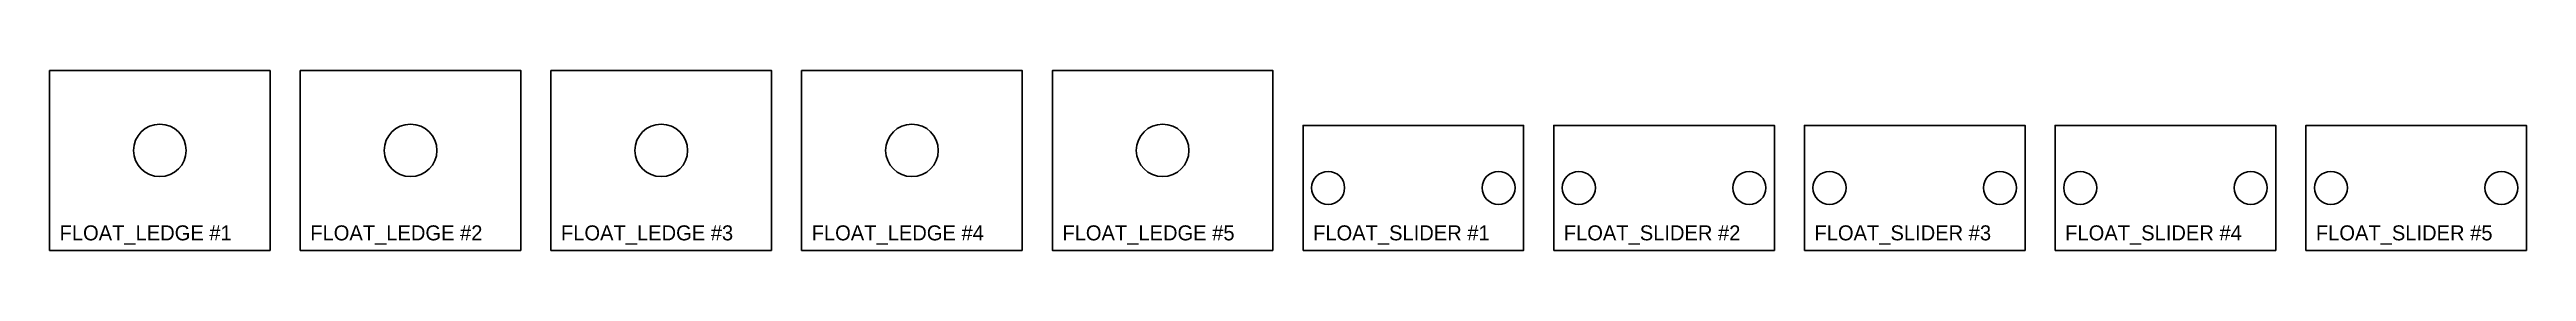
# Model space of a CAD drawing. Header units: millimetres. Extents: x 0 to 1219, y 0 to 2438.
# Drawn here: x 10 to 504, y 10 to 46 of the extents above; entities that cross this region are included whole.
import ezdxf

# ---------------------------------------------------------------- set-up
doc = ezdxf.new("R2010")
doc.units = ezdxf.units.MM
for name, color, linetype in [('CUT_HOLES', 7, 'Continuous'), ('CUT_OUTER', 7, 'Continuous'), ('PART_MARK_NO_CUT', 7, 'Continuous')]:
    doc.layers.add(name, color=color, linetype=linetype)

msp = doc.modelspace()

# ---------------------------------------------------------------- texts
at = {"layer": 'PART_MARK_NO_CUT'}
for s, p in [('FLOAT_LEDGE #1', (12, 12)), ('FLOAT_LEDGE #2', (62, 12)), ('FLOAT_LEDGE #3', (112, 12)), ('FLOAT_LEDGE #4', (162, 12)), ('FLOAT_LEDGE #5', (212, 12)), ('FLOAT_SLIDER #1', (262, 12)), ('FLOAT_SLIDER #2', (312, 12)), ('FLOAT_SLIDER #3', (362, 12)), ('FLOAT_SLIDER #4', (412, 12)), ('FLOAT_SLIDER #5', (462, 12))]:
    msp.add_text(s, height=3, dxfattribs=at).set_placement(p)

# ---------------------------------------------------------------- linework, layer by layer
at = {"layer": 'CUT_HOLES'}
for centre, radius in [((32, 30), 5.25), ((82, 30), 5.25), ((132, 30), 5.25), ((182, 30), 5.25), ((232, 30), 5.25), ((265, 22.5), 3.3), ((299, 22.5), 3.3), ((315, 22.5), 3.3), ((349, 22.5), 3.3), ((365, 22.5), 3.3), ((399, 22.5), 3.3), ((415, 22.5), 3.3), ((449, 22.5), 3.3), ((465, 22.5), 3.3), ((499, 22.5), 3.3)]:
    msp.add_circle(centre, radius, dxfattribs=at)
at = {"layer": 'CUT_OUTER'}
for points in [[(54, 10), (54, 45.952), (10, 45.952), (10, 10)], [(104, 10), (104, 45.952), (60, 45.952), (60, 10)], [(154, 10), (154, 45.952), (110, 45.952), (110, 10)], [(204, 10), (204, 45.952), (160, 45.952), (160, 10)], [(254, 10), (254, 45.952), (210, 45.952), (210, 10)], [(260, 10), (304, 10), (304, 35), (260, 35)], [(310, 10), (354, 10), (354, 35), (310, 35)], [(360, 10), (404, 10), (404, 35), (360, 35)], [(410, 10), (454, 10), (454, 35), (410, 35)], [(460, 10), (504, 10), (504, 35), (460, 35)]]:
    msp.add_lwpolyline(points, close=True, dxfattribs=at)

msp.set_redraw_order([(e.dxf.handle, doc.entitydb.next_handle()) for e in msp.query("TEXT MTEXT ATTDEF DIMENSION ARC_DIMENSION")])  # texts and dimensions are drawn at this point

doc.saveas('drawing.dxf')
